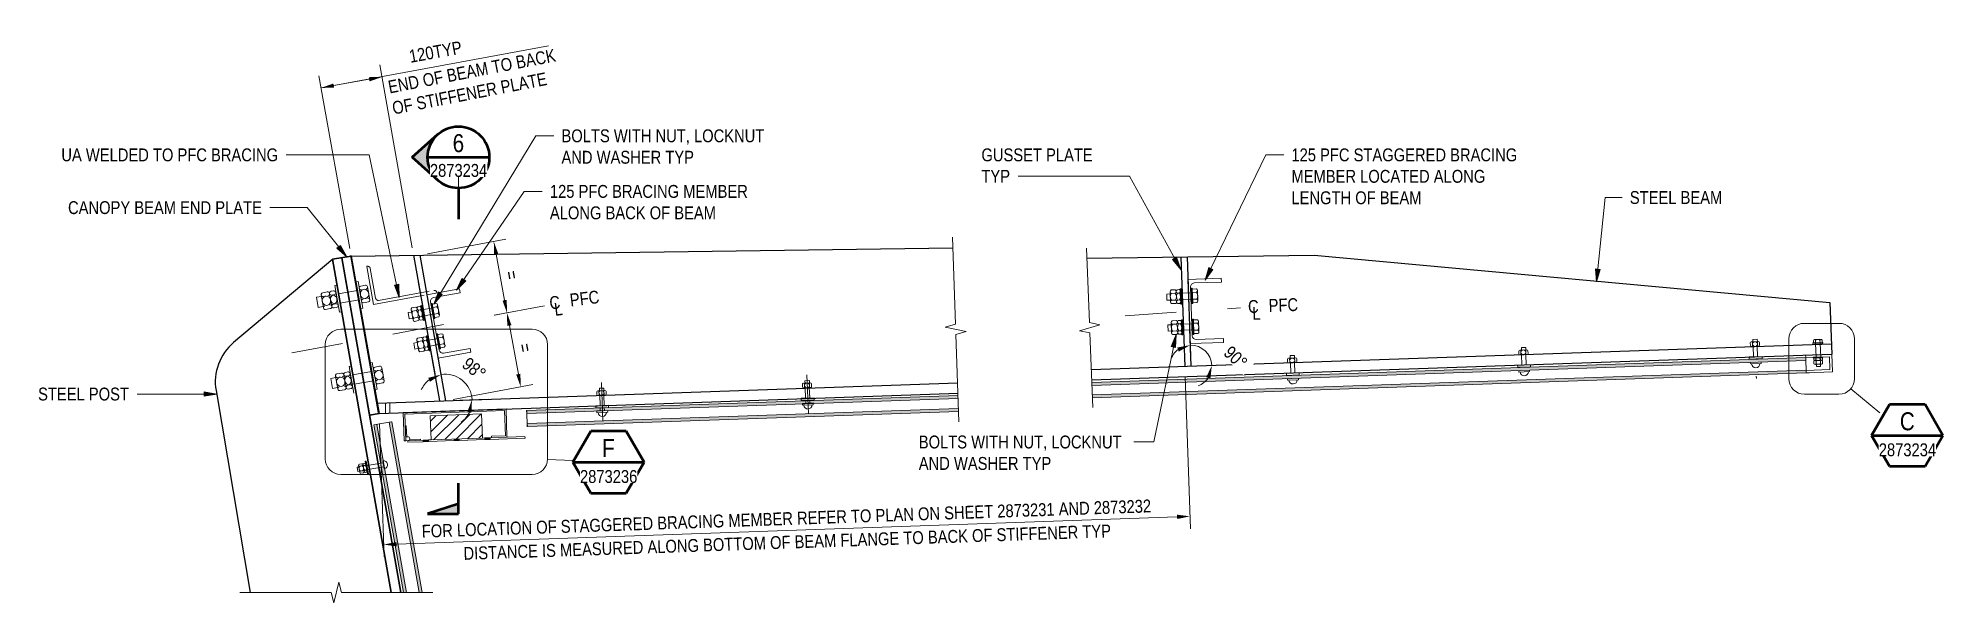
# Model space of a CAD drawing. Header units: metres. Extents: x 0.7 to 27.5, y -3.4 to 6.3.
# Drawn here: x 23.757 to 27.462, y 1.501 to 2.598 of the extents above; entities that cross this region are included whole.
import ezdxf

# ---------------------------------------------------------------- set-up
doc = ezdxf.new("R2010")
doc.units = ezdxf.units.M
for name, pattern in [('Dot_Section Line', [0.02, 0, -0.02]), ('JacobsCenter', [0.015, 0.009, -0.0015, 0.003, -0.0015]), ('JacobsDash', [0.0045, 0.003, -0.0015])]:
    doc.linetypes.add(name, pattern=pattern)
doc.layers.get('Defpoints').update_dxf_attribs({"color": 41})
for name, color, linetype, lineweight in [('A-ANNO-DIMS', 7, 'Continuous', 9), ('A-ANNO-NOTE', 7, 'Continuous', 9), ('A-ANNO-SYMB', 7, 'Continuous', 9), ('A-DETL', 7, 'Continuous', 13), ('A-DETL-GENF', 7, 'Continuous', 9), ('G-ANNO-SYMB', 7, 'Continuous', 9), ('G-ANNO-TEXT', 7, 'Continuous', 9)]:
    doc.layers.add(name, color=color, linetype=linetype, lineweight=lineweight)
doc.styles.add('Arial Narrow_2', font='ARIALN.TTF', dxfattribs={"height": 0.0025})
doc.styles.add('Arial Narrow_7', font='ARIALN.TTF', dxfattribs={"height": 0.025})
doc.styles.add('Arial Narrow_8', font='ARIALN.TTF', dxfattribs={"height": 0.035})
doc.dimstyles.new('Dimension_Angle_O___º__', dxfattribs={"dimscale": 0.3048, "dimtxt": 0.025586, "dimasz": 0.082021, "dimexe": 0.07874, "dimexo": 0.052493, "dimgap": 0.065617, "dimtad": 1, "dimdec": 3, "dimlfac": 1000, "dimrnd": 0.001, "dimzin": 0, "dimdsep": 46, "dimtxsty": 'Arial Narrow_7', "dimsah": 1, "dimcen": 0.09, "dimadec": 0, "dimazin": 0, "dimtfac": 1, "dimtdec": 4, "dimtix": 1, "dimtmove": 1, "dimatfit": 3, "dimfxl": 1, "dimtvp": 1, "dimtfill": 1, "dimtolj": 1, "dimtzin": 0, "dimlwd": 18, "dimlwe": 18, "dimarcsym": 2})
doc.dimstyles.new('Dimension_Angle_T___º___2', dxfattribs={"dimscale": 0.3048, "dimtxt": 0.025586, "dimasz": 0.082021, "dimexe": 0.07874, "dimexo": 0.052493, "dimgap": 0.065617, "dimtad": 1, "dimdec": 3, "dimlfac": 1000, "dimrnd": 0.001, "dimzin": 0, "dimdsep": 46, "dimtxsty": 'Arial Narrow_7', "dimsah": 1, "dimcen": 0.09, "dimadec": 0, "dimazin": 0, "dimtfac": 1, "dimtdec": 4, "dimtix": 1, "dimtmove": 2, "dimatfit": 3, "dimfxl": 1, "dimtvp": 1, "dimtolj": 1, "dimtzin": 0, "dimlwd": 18, "dimlwe": 18, "dimarcsym": 2})
doc.dimstyles.new('Dimension_Standard_T__mm__2', dxfattribs={"dimscale": 0.3048, "dimtxt": 0.025586, "dimasz": 0.082021, "dimexe": 0.07874, "dimexo": 0.049213, "dimgap": 0.032808, "dimtad": 1, "dimdec": 0, "dimlfac": 1000, "dimzin": 0, "dimdsep": 46, "dimtxsty": 'Arial Narrow_7', "dimsah": 1, "dimcen": 0.09, "dimaunit": 1, "dimadec": 4, "dimazin": 0, "dimtfac": 1, "dimtdec": 4, "dimtix": 1, "dimtmove": 0, "dimatfit": 3, "dimfxl": 1, "dimtvp": 1, "dimtolj": 1, "dimtzin": 0, "dimlwd": 18, "dimlwe": 18, "dimarcsym": 2})
doc.dimstyles.new('Dimension_Standard_T__mm__3', dxfattribs={"dimscale": 0.3048, "dimtxt": 0.025586, "dimasz": 0.082021, "dimexe": 0.07874, "dimexo": 0.049213, "dimgap": 0.032808, "dimtad": 1, "dimdec": 0, "dimlfac": 1000, "dimzin": 0, "dimdsep": 46, "dimtxsty": 'Arial Narrow_7', "dimsah": 1, "dimcen": 0.09, "dimaunit": 1, "dimadec": 4, "dimazin": 0, "dimtfac": 1, "dimtdec": 4, "dimtix": 1, "dimtmove": 2, "dimatfit": 3, "dimfxl": 1, "dimtvp": 1, "dimtolj": 1, "dimtzin": 0, "dimlwd": 18, "dimlwe": 18, "dimarcsym": 2})

msp = doc.modelspace()

# ---------------------------------------------------------------- texts
at = {"layer": 'G-ANNO-TEXT', "insert": (25.591615, 2.3836215), "char_height": 0.025, "attachment_point": 1, "style": 'Arial Narrow_7', "bg_fill": 3, "box_fill_scale": 1, "bg_fill_color": 256, "bg_fill_transparency": 0}
msp.add_mtext('GUSSET PLATE', dxfattribs=at)

# ---------------------------------------------------------------- blocks, each defined once
blk = doc.blocks.new('CS_DET_BreakLine_ViewScale - Std Break-8429216-DRG-2873233 - NORTH CANOPY SECTION')
at = {"layer": 'A-DETL-GENF'}
for p, q in [((-0.02, 0), (0.1577, 0)), ((0.1577, 0), (0.1627, -0.02)), ((0.1627, -0.02), (0.1727, 0.02)), ((0.1727, 0.02), (0.1777, 0)), ((0.1777, 0), (0.3554, 0))]:
    blk.add_line(p, q, dxfattribs=at)
blk = doc.blocks.new('CS_DET_BreakLine_ViewScale - Std Break-6970486-DRG-2873233 - NORTH CANOPY SECTION')
at = {"layer": 'A-DETL-GENF'}
for p, q in [((-0.02, 0), (0.1495, 0)), ((0.1495, 0), (0.1545, -0.02)), ((0.1545, -0.02), (0.1645, 0.02)), ((0.1645, 0.02), (0.1695, 0)), ((0.1695, 0), (0.339, 0))]:
    blk.add_line(p, q, dxfattribs=at)
blk = doc.blocks.new('CS_DET_BreakLine_ViewScale - Std Break-6970487-DRG-2873233 - NORTH CANOPY SECTION')
at = {"layer": 'A-DETL-GENF'}
for p, q in [((0.125, 0), (-0.02, 0)), ((0.13, 0.02), (0.125, 0)), ((0.14, -0.02), (0.13, 0.02)), ((0.145, 0), (0.14, -0.02)), ((0.29, 0), (0.145, 0))]:
    blk.add_line(p, q, dxfattribs=at)
blk = doc.blocks.new('DIMBLOCK17-DRG-2873233 - NORTH CANOPY SECTION')
at = {"layer": 'A-ANNO-DIMS', "color": 0, "lineweight": 18, "transparency": 16777216}
for p, q in [((24.5141, 2.1789), (24.6667, 2.2072)), ((24.6477, 2.1782), (24.6642, 2.0887)), ((24.6714, 2.0646), (24.6452, 2.0597))]:
    blk.add_line(p, q, dxfattribs=at)
at = {"layer": 'A-ANNO-DIMS', "color": 0, "transparency": 16777216}
for points in [[(24.6518, 2.179), (24.6436, 2.1775), (24.6431, 2.2028)], [(24.6683, 2.0894), (24.6601, 2.0879), (24.6688, 2.0641)]]:
    blk.add_solid(points, dxfattribs=at)
at = {"layer": 'Defpoints', "color": 0, "transparency": 16777216}
for p in [(24.4993, 2.1762), (24.6688, 2.0641), (24.6862, 2.0673)]:
    blk.add_point(p, dxfattribs=at)
at = {"layer": 'A-ANNO-DIMS', "color": 0, "lineweight": 18, "transparency": 16777216, "insert": (24.6781, 2.1376), "char_height": 0.025, "width": 0.019981, "attachment_point": 5, "rotation": 280.4956, "style": 'Arial Narrow_7'}
blk.add_mtext('\\A1;=', dxfattribs=at)
blk = doc.blocks.new('CS_Annot_Centreline Symbol3 - CS_Annot_Centreline Symbol-5619338-DRG-2873233 - NORTH CANOPY SECTION')
at = {"layer": 'A-ANNO-NOTE', "char_height": 0.0025, "attachment_point": 1, "style": 'Arial Narrow_2'}
for s, insert, width in [('C  ', (-0.00119, 0.00463), 0.0044093), ('L', (-0.00041, 0.00329), 0.0019241)]:
    blk.add_mtext(s, dxfattribs=dict(at, insert=insert, width=width))
blk = doc.blocks.new('DIMBLOCK18-DRG-2873233 - NORTH CANOPY SECTION')
at = {"layer": 'A-ANNO-DIMS', "color": 0, "lineweight": 18, "transparency": 16777216}
for p, q in [((24.3628, 2.1893), (24.303, 2.525)), ((24.4845, 2.1908), (24.4212, 2.546)), ((24.3318, 2.5057), (24.4008, 2.518))]:
    blk.add_line(p, q, dxfattribs=at)
at = {"layer": 'A-ANNO-DIMS', "color": 0, "transparency": 16777216}
for points in [[(24.4, 2.5221), (24.4015, 2.5139), (24.4254, 2.5224)], [(24.3311, 2.5098), (24.3325, 2.5016), (24.3072, 2.5013)]]:
    blk.add_solid(points, dxfattribs=at)
at = {"layer": 'Defpoints', "color": 0, "transparency": 16777216}
for p in [(24.4254, 2.5224), (24.3655, 2.1745), (24.4871, 2.176)]:
    blk.add_point(p, dxfattribs=at)
at = {"layer": 'A-ANNO-DIMS', "color": 0, "lineweight": 18, "transparency": 16777216, "insert": (24.4766, 2.5745), "char_height": 0.025, "width": 0.133533, "attachment_point": 1, "rotation": 10.1086, "line_spacing_factor": 0.974696, "style": 'Arial Narrow_7'}
blk.add_mtext('\\A1;120TYP', dxfattribs=at)
blk = doc.blocks.new('DIMBLOCK19-DRG-2873233 - NORTH CANOPY SECTION')
at = {"layer": 'A-ANNO-DIMS', "color": 0, "lineweight": 18, "transparency": 16777216}
for p, q in [((25.9965, 2.0333), (25.9984, 1.9774)), ((26.0718, 1.9631), (26.0158, 1.9612))]:
    blk.add_line(p, q, dxfattribs=at)
for start, end in [(2, 92), (127.688, 163.376), (290.624, 326.312)]:
    blk.add_arc((25.999, 1.9606), 0.0408, start, end, dxfattribs=at)
at = {"layer": 'A-ANNO-DIMS', "color": 0, "transparency": 16777216}
for points in [[(25.9727, 1.9968), (25.9755, 1.9889), (25.9976, 2.0014)], [(26.029, 1.9391), (26.037, 1.9368), (26.0398, 1.962)]]:
    blk.add_solid(points, dxfattribs=at)
at = {"layer": 'Defpoints', "color": 0, "transparency": 16777216}
for p in [(25.9959, 2.0493), (26.0182, 1.9966), (25.999, 1.9606)]:
    blk.add_point(p, dxfattribs=at)
at = {"layer": 'A-ANNO-DIMS', "color": 0, "lineweight": 18, "transparency": 16777216, "insert": (26.078, 2.0022), "char_height": 0.025, "width": 0.054583, "attachment_point": 1, "rotation": 317, "line_spacing_factor": 0.974696, "style": 'Arial Narrow_7', "bg_fill": 3, "box_fill_scale": 1.1, "bg_fill_color": 256, "bg_fill_true_color": 13158600, "bg_fill_transparency": 0}
blk.add_mtext('\\A1;90°', dxfattribs=at)
at = {"layer": 'Defpoints', "color": 0, "transparency": 16777216}
blk.add_point((26.0878, 1.9637), dxfattribs=at)
blk = doc.blocks.new('DIMBLOCK20-DRG-2873233 - NORTH CANOPY SECTION')
at = {"layer": 'A-ANNO-DIMS', "color": 0, "lineweight": 18, "transparency": 16777216}
for p, q in [((24.5347, 1.9757), (24.5444, 1.9206)), ((24.6327, 1.8963), (24.5768, 1.8943))]:
    blk.add_line(p, q, dxfattribs=at)
for start, end in [(128.0381, 156.0762), (2, 100), (305.9238, 333.9619)]:
    blk.add_arc((24.5492, 1.8934), 0.0516, start, end, dxfattribs=at)
at = {"layer": 'A-ANNO-DIMS', "color": 0, "transparency": 16777216}
for points in [[(24.5157, 1.9378), (24.5191, 1.9302), (24.5402, 1.9442)], [(24.5915, 1.8716), (24.5996, 1.8699), (24.6007, 1.8952)]]:
    blk.add_solid(points, dxfattribs=at)
at = {"layer": 'Defpoints', "color": 0, "transparency": 16777216}
for p in [(24.5319, 1.9915), (24.5691, 1.941), (24.5492, 1.8934), (24.6487, 1.8969)]:
    blk.add_point(p, dxfattribs=at)
at = {"layer": 'A-ANNO-DIMS', "color": 0, "lineweight": 18, "transparency": 16777216, "insert": (24.5951, 1.9797), "char_height": 0.025, "width": 0.054583, "attachment_point": 1, "rotation": 321, "line_spacing_factor": 0.974696, "style": 'Arial Narrow_7'}
blk.add_mtext('\\A1;98°', dxfattribs=at)
blk = doc.blocks.new('DIMBLOCK21-DRG-2873233 - NORTH CANOPY SECTION')
at = {"layer": 'A-ANNO-DIMS', "color": 0, "lineweight": 18, "transparency": 16777216}
for p, q in [((25.9877, 1.9402), (25.9981, 1.6447)), ((24.4207, 1.8489), (24.4298, 1.5899)), ((25.9722, 1.6678), (24.4539, 1.6148))]:
    blk.add_line(p, q, dxfattribs=at)
at = {"layer": 'A-ANNO-DIMS', "color": 0, "transparency": 16777216}
for points in [[(25.9721, 1.672), (25.9724, 1.6636), (25.9972, 1.6687)], [(24.4538, 1.6189), (24.454, 1.6106), (24.4289, 1.6139)]]:
    blk.add_solid(points, dxfattribs=at)
at = {"layer": 'Defpoints', "color": 0, "transparency": 16777216}
for p in [(25.9872, 1.9552), (24.4202, 1.8639), (24.4289, 1.6139)]:
    blk.add_point(p, dxfattribs=at)
at = {"layer": 'A-ANNO-DIMS', "color": 0, "lineweight": 18, "transparency": 16777216, "char_height": 0.025, "width": 1.705718, "attachment_point": 5, "rotation": 2, "style": 'Arial Narrow_7'}
for s, insert in [('\\A1;FOR LOCATION OF STAGGERED BRACING MEMBER REFER TO PLAN ON SHEET 2873231 AND 2873232', (25.2123, 1.6642)), ('\\A1;DISTANCE IS MEASURED ALONG BOTTOM OF BEAM FLANGE TO BACK OF STIFFENER TYP', (25.2139, 1.6184))]:
    blk.add_mtext(s, dxfattribs=dict(at, insert=insert))
blk = doc.blocks.new('Drafting View - SheetRef-4900799-DRG-2873233 - NORTH CANOPY SECTION')
at = {"layer": 'A-ANNO-SYMB', "lineweight": 50}
for p, q in [((-0.00346, 0.006), (-0.00693, 0)), ((0.00346, 0.006), (-0.00346, 0.006)), ((0.00693, 0), (0.00346, 0.006)), ((-0.00693, 0), (0.00693, 0)), ((-0.00693, 0), (-0.00347, -0.006)), ((0.00346, -0.006), (0.00693, 0)), ((-0.00347, -0.006), (0.00346, -0.006))]:
    blk.add_line(p, q, dxfattribs=at)
blk = doc.blocks.new('DIMBLOCK22-DRG-2873233 - NORTH CANOPY SECTION')
at = {"layer": 'A-ANNO-DIMS', "color": 0, "lineweight": 18, "transparency": 16777216}
for p, q in [((24.6714, 2.0646), (24.6452, 2.0597)), ((24.6734, 2.0395), (24.6909, 1.9451)), ((24.5639, 1.8961), (24.719, 1.9248))]:
    blk.add_line(p, q, dxfattribs=at)
at = {"layer": 'A-ANNO-DIMS', "color": 0, "transparency": 16777216}
for points in [[(24.6774, 2.0403), (24.6693, 2.0388), (24.6688, 2.0641)], [(24.6949, 1.9458), (24.6868, 1.9443), (24.6954, 1.9205)]]:
    blk.add_solid(points, dxfattribs=at)
at = {"layer": 'Defpoints', "color": 0, "transparency": 16777216}
for p in [(24.6862, 2.0673), (24.5492, 1.8934), (24.6954, 1.9205)]:
    blk.add_point(p, dxfattribs=at)
at = {"layer": 'A-ANNO-DIMS', "color": 0, "lineweight": 18, "transparency": 16777216, "insert": (24.7042, 1.9964), "char_height": 0.025, "width": 0.019981, "attachment_point": 5, "rotation": 280.4956, "style": 'Arial Narrow_7'}
blk.add_mtext('\\A1;=', dxfattribs=at)
blk = doc.blocks.new('Drafting View - sectionTail-4870194-DRG-2873233 - NORTH CANOPY SECTION')
at = {"layer": 'G-ANNO-SYMB'}
blk.add_hatch(color=256, dxfattribs=at).paths.add_polyline_path([(-0.006, 0.006), (-0.004, 0), (-0.006, 0)])
at = {"layer": 'G-ANNO-SYMB', "lineweight": 50}
for p, q in [((-0.006, 0.006), (-0.006, 0)), ((-0.004, 0), (-0.006, 0.006)), ((-0.006, 0), (-0.004, 0)), ((-0.006, 0), (0, 0))]:
    blk.add_line(p, q, dxfattribs=at)
blk = doc.blocks.new('Drafting View - SectionHead-4898858-DRG-2873233 - NORTH CANOPY SECTION')
at = {"layer": 'G-ANNO-SYMB'}
h = blk.add_hatch(color=256, dxfattribs=at)
edge = h.paths.add_edge_path()
edge.add_line((-0.002, 0.009), (0.00247, 0.004))
edge.add_arc((-0.002, 0), 0.006, 41.8277, 138.1723)
edge.add_line((-0.00647, 0.004), (-0.002, 0.009))
at = {"layer": 'G-ANNO-SYMB', "lineweight": 50}
for p, q in [((-0.002, 0.009), (-0.00647, 0.004)), ((0.00247, 0.004), (-0.002, 0.009)), ((0.004, 0), (0.01, 0))]:
    blk.add_line(p, q, dxfattribs=at)
for start, end in [(360, 180), (180, 360)]:
    blk.add_arc((-0.002, 0), 0.006, start, end, dxfattribs=at)

# ---------------------------------------------------------------- dimensions: what is measured, and where the dimension line sits
at = {"layer": 'A-ANNO-DIMS', "lineweight": 18}
dim = msp.add_linear_dim(base=(24.4253867, 2.522419), p1=(24.3654561, 2.1745073), p2=(24.4871472, 2.1759996), angle=10.1086265, dimstyle='Dimension_Standard_T__mm__3', override={"dimpost": '<>TYP', "dimfxl": 0.1217}, dxfattribs=at)
dim.commit()
dim.dimension.update_dxf_attribs({"geometry": 'DIMBLOCK18-DRG-2873233 - NORTH CANOPY SECTION', "text_midpoint": (24.5452762, 2.5698411), "dimtype": 160, "text_rotation": 10.1086265})
for base, p1, p2, override, picture, middle in [((24.6687969, 2.0641082), (24.4993068, 2.1761659), (24.6861788, 2.0673283), {"dimpost": '<>', "dimfxl": 0.216256}, 'DIMBLOCK17-DRG-2873233 - NORTH CANOPY SECTION', (24.6780729, 2.1375553)), ((24.6954068, 1.9204726), (24.6861788, 2.0673283), (24.5491694, 1.8933807), {"dimpost": '<>', "dimfxl": 0.221426}, 'DIMBLOCK22-DRG-2873233 - NORTH CANOPY SECTION', (24.7042254, 1.996389))]:
    dim = msp.add_linear_dim(base=base, p1=p1, p2=p2, angle=280.4956045, text='=', dimstyle='Dimension_Standard_T__mm__2', override=override, dxfattribs=at)
    dim.commit()
    dim.dimension.update_dxf_attribs({"geometry": picture, "text_midpoint": middle})
dim = msp.add_angular_dim_3p(base=(24.5690548, 1.940996), center=(24.5491694, 1.8933807), p1=(24.6487095, 1.8968567), p2=(24.5318739, 1.9914683), dimstyle='Dimension_Angle_T___º___2', override={"dimpost": '<>', "dimfxl": 0.150339}, dxfattribs=at)
dim.commit()
dim.dimension.update_dxf_attribs({"geometry": 'DIMBLOCK20-DRG-2873233 - NORTH CANOPY SECTION', "text_midpoint": (24.60584, 1.9495638), "dimtype": 165, "text_rotation": 321})

# ---------------------------------------------------------------- hatches: boundary and pattern name
at = {"layer": 'A-DETL-GENF', "true_color": 0xc0c0c0}
for points in [[(25.806368, 1.9232214), (27.1951485, 1.9717187), (27.194948, 1.9774585), (25.806143, 1.9289604)], [(25.8073231, 1.8988521), (27.1959779, 1.947345), (27.1957774, 1.9530848), (25.8070981, 1.904591)], [(24.7072314, 1.8684282), (25.5462464, 1.8977272), (25.546046, 1.903467), (24.707031, 1.874168)], [(24.5036311, 1.5206322), (24.4451078, 1.8525341), (24.4394517, 1.8515368), (24.4977992, 1.5206322)], [(24.7083935, 1.8434505), (25.547119, 1.8727395), (25.5469186, 1.8784793), (24.708193, 1.8491904)], [(24.4731683, 1.5206322), (24.4155636, 1.8473247), (24.4099075, 1.8463274), (24.4673364, 1.5206322)], [(24.5060177, 1.8138263), (24.5159069, 1.8141716), (24.5159069, 1.8171734), (24.505913, 1.8168244)], [(24.5659812, 1.8159202), (24.5758704, 1.8162656), (24.5758704, 1.8190347), (24.5658846, 1.818686), (24.565939, 1.8171273)], [(24.6259446, 1.8180142), (24.6358338, 1.8183595), (24.6358338, 1.8213614), (24.6258399, 1.8210124)]]:
    msp.add_hatch(color=9, dxfattribs=at).paths.add_polyline_path(points)
at = {"layer": 'A-DETL-GENF'}
h = msp.add_hatch(dxfattribs=at)
h.set_pattern_fill('FP_4', color=256, style=0, pattern_type=2)
h.set_pattern_definition([(45, (18.296303, 0), (-0.010606602, 0.010606602), [])])
h.paths.add_polyline_path([(24.5212494, 1.8171273), (24.6208511, 1.8206055), (24.6192027, 1.8678092), (24.5192636, 1.8643193)])
at = {"layer": 'G-ANNO-TEXT'}
for points in [[(24.3570328, 2.1729107), (24.3447711, 2.1951387), (24.3379081, 2.1896044)], [(25.9793505, 2.148281), (25.9711618, 2.1723097), (25.9634373, 2.1680599)], [(26.026767, 2.1276572), (26.041623, 2.148242), (26.0336867, 2.1520816)], [(26.7878896, 2.1241555), (26.7948278, 2.1485745), (26.7860576, 2.1494749)], [(24.459262, 2.0942571), (24.4584086, 2.1196284), (24.4497826, 2.1178065)], [(24.5707053, 2.1079835), (24.5884623, 2.1261252), (24.5811866, 2.1311043)], [(24.5262229, 2.081028), (24.5429608, 2.1001141), (24.5354235, 2.1046877)], [(25.9700873, 2.0221402), (25.9606888, 1.9985585), (25.969321, 1.9967661)], [(24.1044812, 1.9063936), (24.0794812, 1.9108018), (24.0794812, 1.9019854)]]:
    msp.add_hatch(color=256, dxfattribs=at).paths.add_polyline_path(points)

# ---------------------------------------------------------------- linework, layer by layer
at = {"layer": 'A-ANNO-SYMB', "lineweight": 18}
for p, q in [((27.259659, 2.0437669), (27.19229, 2.0437669)), ((24.315353, 2.0024744), (24.315353, 1.7803416)), ((24.7177006, 2.0324744), (24.345353, 2.0324744)), ((24.7477006, 1.7803416), (24.7477006, 2.0024744)), ((27.16229, 2.0137669), (27.16229, 1.9359292)), ((27.289659, 1.9359292), (27.289659, 2.0137669)), ((27.19229, 1.9059292), (27.259659, 1.9059292)), ((27.2827694, 1.9168004), (27.3391169, 1.8701611)), ((24.345353, 1.7503416), (24.7177006, 1.7503416))]:
    msp.add_line(p, q, dxfattribs=at)
for centre, start, end in [((27.19229, 2.0137669), 90, 180), ((27.259659, 2.0137669), 0, 90), ((24.345353, 2.0024744), 90, 180), ((24.7177006, 2.0024744), 0, 90), ((27.19229, 1.9359292), 180, 270), ((27.259659, 1.9359292), 270, 0), ((24.345353, 1.7803416), 180, 270), ((24.7177006, 1.7803416), 270, 0)]:
    msp.add_arc(centre, 0.03, start, end, dxfattribs=at)
at = {"layer": 'A-DETL'}
for p, q in [((24.3071865, 2.501346), (24.7496575, 2.583318)), ((24.337703, 2.1179672), (24.3337971, 2.1172744)), ((24.3337971, 2.1172744), (24.3429704, 2.0655575)), ((24.3468763, 2.0662503), (24.337703, 2.1179672)), ((24.375119, 2.1246038), (24.3790249, 2.1252966)), ((24.3842922, 2.0728869), (24.375119, 2.1246038)), ((24.3790249, 2.1252966), (24.3881981, 2.0735798)), ((24.3858386, 2.0868825), (24.3813845, 2.1119939)), ((24.3843773, 2.1162774), (24.3933473, 2.1178684)), ((24.402085, 2.0897642), (24.3976309, 2.1148756)), ((24.402085, 2.0897642), (24.3976309, 2.1148756)), ((25.993093, 2.1292691), (26.0580526, 2.1315603)), ((25.993093, 2.1292691), (25.9974994, 2.0043467)), ((25.9983189, 2.1144441), (26.0016677, 2.0195031)), ((26.0055498, 2.1222038), (26.058317, 2.124065)), ((26.0580526, 2.1315603), (26.058317, 2.124065)), ((24.2982733, 2.0944575), (24.3078274, 2.0961521)), ((24.3017663, 2.0747649), (24.2982733, 2.0944575)), ((24.3017663, 2.0747649), (24.3113204, 2.0764595)), ((24.3118009, 2.0737501), (24.3073468, 2.0988615)), ((24.3103397, 2.103145), (24.3193097, 2.1047361)), ((24.3152968, 2.0965189), (24.3169339, 2.0968093)), ((24.3184602, 2.078684), (24.3200974, 2.0789744)), ((24.3280473, 2.0766318), (24.3235932, 2.1017432)), ((24.3280473, 2.0766318), (24.3235932, 2.1017432)), ((24.3265861, 2.1060267), (24.3314535, 2.1068901)), ((24.3315432, 2.0994006), (24.3290777, 2.0989633)), ((24.3347066, 2.0815657), (24.3322412, 2.0811284)), ((24.3401911, 2.0787858), (24.335737, 2.1038972)), ((24.3893344, 2.1096513), (24.3909716, 2.1099417)), ((24.3901221, 2.0838896), (24.3990921, 2.0854807)), ((24.3924979, 2.0918164), (24.394135, 2.0921067)), ((24.5126439, 2.0992045), (24.5766145, 2.1107268)), ((24.5126439, 2.0992045), (24.5348021, 1.9761842)), ((24.5199284, 2.0852752), (24.5367687, 1.9917798)), ((24.5259802, 2.093986), (24.577944, 2.1033456)), ((24.5766145, 2.1107268), (24.577944, 2.1033456)), ((24.3160845, 2.0707572), (24.3250544, 2.0723483)), ((24.3323309, 2.0736389), (24.3371982, 2.0745023)), ((24.3429704, 2.0655575), (24.3468763, 2.0662503)), ((24.3881981, 2.0735798), (24.3842922, 2.0728869)), ((25.9974994, 2.0043467), (26.062459, 2.006638)), ((26.0094274, 2.0122721), (26.0621946, 2.0141334)), ((26.0621946, 2.0141334), (26.062459, 2.006638)), ((24.4029027, 1.9670346), (24.4068086, 1.9677274)), ((24.4120759, 1.9153177), (24.4029027, 1.9670346)), ((24.4068086, 1.9677274), (24.4159818, 1.9160105)), ((24.5348021, 1.9761842), (24.5987727, 1.9877064)), ((24.5454794, 1.985728), (24.5974432, 1.9950877)), ((24.5974432, 1.9950877), (24.5987727, 1.9877064)), ((24.3260571, 1.9368882), (24.3356111, 1.9385829)), ((24.32955, 1.9171956), (24.3260571, 1.9368882)), ((24.3395846, 1.9161809), (24.3351305, 1.9412922)), ((24.3381234, 1.9455758), (24.3470934, 1.9471668)), ((24.3430805, 1.9389497), (24.3447176, 1.9392401)), ((24.355831, 1.9190626), (24.3513769, 1.9441739)), ((24.355831, 1.9190626), (24.3513769, 1.9441739)), ((24.3543698, 1.9484575), (24.3592372, 1.9493208)), ((24.3593269, 1.9418314), (24.3568614, 1.9413941)), ((24.3654867, 1.9603979), (24.3615808, 1.9597051)), ((24.3615808, 1.9597051), (24.3707541, 1.9079883)), ((24.3679748, 1.9212166), (24.3635207, 1.9463279)), ((24.37466, 1.9086811), (24.3654867, 1.9603979)), ((24.4136223, 1.9293133), (24.4091682, 1.9544246)), ((24.4121611, 1.9587082), (24.421131, 1.9602992)), ((24.4171181, 1.9520821), (24.4187553, 1.9523725)), ((24.4179058, 1.9263204), (24.4268758, 1.9279114)), ((24.4202816, 1.9342471), (24.4219187, 1.9345375)), ((24.4298687, 1.9321949), (24.4254146, 1.9573063)), ((24.4298687, 1.9321949), (24.4254146, 1.9573063)), ((24.32955, 1.9171956), (24.3391041, 1.9188903)), ((24.3438682, 1.913188), (24.3528382, 1.914779)), ((24.3462439, 1.9211147), (24.3478811, 1.9214051)), ((24.3624904, 1.9239964), (24.3600249, 1.9235591)), ((24.3601146, 1.9160697), (24.3649819, 1.916933)), ((24.3657541, 1.9258553), (24.36966, 1.9265481)), ((24.4159818, 1.9160105), (24.4120759, 1.9153177)), ((24.4406699, 1.8895918), (24.4406699, 1.8695796)), ((24.4326699, 1.8894521), (24.4326699, 1.8694399)), ((24.3775789, 1.764092), (24.3789725, 1.7562116)), ((24.4273166, 1.7769234), (24.4301029, 1.7611687))]:
    msp.add_line(p, q, dxfattribs=at)
at = {"layer": 'A-DETL', "lineweight": 25}
for p, q in [((24.365826, 2.1743411), (25.5360282, 2.1903386)), ((24.3300227, 2.1682594), (24.1371504, 2.0064203)), ((24.4871472, 2.1759996), (24.5376052, 1.8929769)), ((24.4993068, 2.1761659), (24.5491694, 1.8933807)), ((25.7966901, 2.17015), (26.2387633, 2.1761934)), ((25.9796237, 2.172396), (25.9870348, 1.9601678)), ((25.9916163, 2.1728148), (25.9990275, 1.9605866)), ((26.2387633, 2.1761934), (27.2421417, 2.0840903)), ((24.4961854, 2.1243849), (24.5283509, 1.9458049)), ((27.2421417, 2.0840903), (27.2457221, 1.9841099)), ((25.8051688, 1.9538169), (27.2450063, 2.0040971)), ((25.8059521, 1.933832), (27.2457221, 1.9841099)), ((24.4164828, 1.8887472), (25.5457633, 1.9281825)), ((24.1028234, 1.9131752), (24.1690689, 1.5206322)), ((24.4200108, 1.8688582), (25.5465052, 1.9081962))]:
    msp.add_line(p, q, dxfattribs=at)
at = {"layer": 'A-DETL', "lineweight": 35}
for p, q in [((24.3654561, 2.1745073), (24.3295758, 2.1681806)), ((24.443756, 1.5206322), (24.3295758, 2.1681806)), ((24.4620198, 1.5207111), (24.3473023, 2.1713063)), ((24.3473023, 2.1713063), (24.4044603, 1.8471471)), ((24.4191035, 1.8702579), (24.3652726, 2.1755483)), ((24.3657859, 2.1745655), (24.4200106, 1.8688581)), ((24.3657862, 2.1745655), (24.4200108, 1.8688582)), ((24.4012164, 1.8655442), (24.4200108, 1.8688582))]:
    msp.add_line(p, q, dxfattribs=at)
at = {"layer": 'A-DETL', "linetype": 'JacobsDash', "lineweight": 18}
for p, q in [((24.3960677, 2.1544139), (24.3970519, 2.1545912)), ((24.3960677, 2.1544139), (24.4093627, 2.0806017)), ((24.402859, 2.1505567), (24.4133177, 2.0924911)), ((24.4093627, 2.0806017), (24.5325533, 2.1027906)), ((24.4191231, 2.0884562), (24.5265776, 2.1077709)), ((24.532383, 2.1037361), (24.5325533, 2.1027906))]:
    msp.add_line(p, q, dxfattribs=at)
at = {"layer": 'A-DETL', "lineweight": 9}
for p, q in [((26.0000493, 2.1118565), (26.0017264, 2.1119157)), ((26.0010936, 2.0822499), (26.0000493, 2.1118565)), ((26.0017264, 2.1119157), (26.0028075, 2.0823104)), ((24.4915526, 2.0751642), (24.4837356, 2.073716)), ((24.4993424, 2.0766064), (24.495494, 2.0759278)), ((24.5027103, 2.0787559), (24.5010603, 2.0784502)), ((24.5010603, 2.0784502), (24.5064568, 2.0493208)), ((24.5081068, 2.0496265), (24.5027103, 2.0787559)), ((24.5214373, 2.0823296), (24.5230881, 2.0826311)), ((24.5267614, 2.0531869), (24.5214373, 2.0823296)), ((24.5230881, 2.0826311), (24.5284484, 2.0534951)), ((24.5233598, 2.0811543), (24.5311786, 2.0825827)), ((24.5245608, 2.0746264), (24.5323714, 2.0760533)), ((24.533767, 2.0796819), (24.5373303, 2.0603135)), ((25.9520465, 2.1006818), (25.9580429, 2.1008912)), ((25.9524504, 2.0886886), (25.9520465, 2.1006818)), ((25.9584617, 2.0888985), (25.9524504, 2.0886886)), ((25.9593715, 2.0853269), (25.958674, 2.1053023)), ((25.9685271, 2.1089671), (25.9605819, 2.1086897)), ((25.9687587, 2.1023337), (25.9608135, 2.1020562)), ((25.9692246, 2.0889918), (25.9612795, 2.0887143)), ((25.9694563, 2.0823583), (25.9615111, 2.0820809)), ((25.9764445, 2.1092427), (25.9725381, 2.1091401)), ((25.9766761, 2.1026093), (25.9727035, 2.1024705)), ((25.977142, 2.0892674), (25.9731695, 2.0891287)), ((25.9773737, 2.0826339), (25.9733483, 2.0825206)), ((25.980093, 2.110871), (25.9784159, 2.1108125)), ((25.9784159, 2.1108125), (25.9794498, 2.0812055)), ((25.9794498, 2.0812055), (25.9811269, 2.0812641)), ((25.9811269, 2.0812641), (25.980093, 2.110871)), ((25.9820697, 2.1023505), (25.9999931, 2.103005)), ((25.9824885, 2.0903578), (26.000431, 2.091013)), ((26.0028075, 2.0823104), (26.0010936, 2.0822499)), ((26.0017812, 2.1104151), (26.0097244, 2.1106952)), ((26.0020234, 2.103782), (26.0099583, 2.1040619)), ((26.0025106, 2.0904409), (26.0104289, 2.0907202)), ((26.0027528, 2.0838078), (26.0106629, 2.0840868)), ((26.0118651, 2.1074499), (26.0125838, 2.0877696)), ((24.4764769, 2.064535), (24.4823765, 2.065628)), ((24.4786482, 2.0527331), (24.4764769, 2.064535)), ((24.4845624, 2.0538288), (24.4786482, 2.0527331)), ((24.4859899, 2.0504308), (24.482349, 2.0700839)), ((24.4927617, 2.0686377), (24.4849447, 2.0671895)), ((24.4951935, 2.0555111), (24.4873765, 2.0540629)), ((24.4964026, 2.0489846), (24.4885856, 2.0475365)), ((24.5005515, 2.07008), (24.496643, 2.0693559)), ((24.5029833, 2.0569533), (24.4990748, 2.0562292)), ((24.5041924, 2.0504269), (24.500228, 2.0497201)), ((24.505915, 2.0703669), (24.5230509, 2.0734974)), ((24.5064568, 2.0493208), (24.5081068, 2.0496265)), ((24.5080422, 2.0585569), (24.5254608, 2.0617614)), ((24.5284484, 2.0534951), (24.5267614, 2.0531869)), ((24.5269763, 2.0614967), (24.5347706, 2.0629206)), ((24.5281773, 2.0549687), (24.5359634, 2.0563912)), ((25.9542362, 2.0407218), (25.9602325, 2.0409312)), ((25.95464, 2.0287285), (25.9542362, 2.0407218)), ((25.9615611, 2.0253669), (25.9608636, 2.0453422)), ((25.9707167, 2.0490071), (25.9627715, 2.0487296)), ((25.9709483, 2.0423736), (25.9630032, 2.0420962)), ((25.9786341, 2.0492827), (25.9747277, 2.0491801)), ((25.9788657, 2.0426492), (25.9748932, 2.0425105)), ((25.9822826, 2.050911), (25.9806055, 2.0508524)), ((25.9806055, 2.0508524), (25.9816394, 2.0212455)), ((25.9833165, 2.0213041), (25.9822826, 2.050911)), ((25.9841637, 2.042387), (26.0021827, 2.043045)), ((26.0022389, 2.0518965), (26.003916, 2.0519556)), ((26.0032832, 2.0222899), (26.0022389, 2.0518965)), ((26.003916, 2.0519556), (26.0049971, 2.0223504)), ((26.0039708, 2.050455), (26.011914, 2.0507352)), ((26.004213, 2.043822), (26.012148, 2.0441018)), ((26.0140547, 2.0474899), (26.0147734, 2.0278096)), ((24.4873556, 2.00552), (24.4932552, 2.0066129)), ((24.4895269, 1.993718), (24.4873556, 2.00552)), ((24.4968686, 1.9914158), (24.4932277, 2.0110688)), ((24.5024313, 2.0161491), (24.4946143, 2.0147009)), ((24.5036404, 2.0096227), (24.4958234, 2.0081745)), ((24.5102211, 2.0175914), (24.5063727, 2.0169128)), ((24.5114302, 2.0110649), (24.5075217, 2.0103408)), ((24.513589, 2.0197408), (24.511939, 2.0194351)), ((24.511939, 2.0194351), (24.5173355, 1.9903058)), ((24.5189855, 1.9906115), (24.513589, 2.0197408)), ((24.516551, 2.0113167), (24.5339071, 2.0144875)), ((24.5186782, 1.9995067), (24.5348522, 2.0024199)), ((24.5322936, 2.0233199), (24.5339444, 2.0236215)), ((24.5376176, 1.9941772), (24.5322936, 2.0233199)), ((24.5339444, 2.0236215), (24.5393046, 1.9944854)), ((24.5342161, 2.0221446), (24.5420348, 2.023573)), ((24.535417, 2.0156167), (24.5432276, 2.0170436)), ((24.5378325, 2.002487), (24.5456268, 2.0039109)), ((24.5446232, 2.0206722), (24.5481865, 2.0013038)), ((25.9606513, 2.0289385), (25.95464, 2.0287285)), ((25.9714142, 2.0290318), (25.9634691, 2.0287543)), ((25.9716459, 2.0223983), (25.9637007, 2.0221209)), ((25.9793317, 2.0293074), (25.9753591, 2.0291686)), ((25.9795633, 2.0226739), (25.9755379, 2.0225606)), ((25.9816394, 2.0212455), (25.9833165, 2.0213041)), ((25.9845825, 2.0303943), (26.0026206, 2.031053)), ((26.0049971, 2.0223504), (26.0032832, 2.0222899)), ((26.0047002, 2.0304808), (26.0126186, 2.0307601)), ((26.0049424, 2.0238477), (26.0128525, 2.0241268)), ((27.0873552, 2.0006936), (27.0871723, 2.0056212)), ((27.1028915, 2.0082061), (27.0890967, 2.007694)), ((27.1028915, 2.0082061), (27.0890967, 2.007694)), ((27.1028915, 2.0082061), (27.0890967, 2.007694)), ((27.0913525, 2.000842), (27.0911696, 2.0057696)), ((27.0921567, 2.0126308), (27.1007113, 2.0129484)), ((27.0923355, 2.0078143), (27.0921567, 2.0126308)), ((27.1007113, 2.0129484), (27.1008795, 2.0081314)), ((27.10115, 2.0012057), (27.100967, 2.0061333)), ((27.1051472, 2.0013541), (27.1049643, 2.0062817)), ((27.2090152, 2.0056552), (27.2278899, 2.0063074)), ((27.2090508, 2.004586), (27.2090152, 2.0056552)), ((27.2279263, 2.0052147), (27.2090508, 2.004586)), ((27.2099719, 2.0056882), (27.2098032, 2.0107524)), ((27.2118747, 2.012113), (27.2244218, 2.0125466)), ((27.2142008, 2.0058344), (27.2140322, 2.0108932)), ((27.2150506, 1.9780358), (27.2141176, 2.0047548)), ((27.2227063, 2.0061283), (27.2225382, 2.0111766)), ((27.2240758, 1.978351), (27.2231432, 2.0050554)), ((27.2269352, 2.0062744), (27.2267672, 2.0113175)), ((27.2278899, 2.0063074), (27.2279263, 2.0052147)), ((24.4954411, 1.9948137), (24.4895269, 1.993718)), ((24.5060722, 1.996496), (24.4982552, 1.9950478)), ((24.5072813, 1.9899696), (24.4994643, 1.9885214)), ((24.513862, 1.9979383), (24.5099535, 1.9972142)), ((24.5150711, 1.9914118), (24.5111067, 1.990705)), ((24.5173355, 1.9903058), (24.5189855, 1.9906115)), ((24.5393046, 1.9944854), (24.5376176, 1.9941772)), ((24.5390335, 1.9959591), (24.5468197, 1.9973815)), ((27.194948, 1.9774585), (25.806143, 1.9289604)), ((25.806368, 1.9232214), (27.1951485, 1.9717187)), ((26.1872503, 1.9690516), (26.1870674, 1.9739792)), ((26.2027865, 1.9765642), (26.1889918, 1.9760521)), ((26.2027865, 1.9765642), (26.1889918, 1.9760521)), ((26.2027865, 1.9765642), (26.1889918, 1.9760521)), ((26.2031179, 1.9676393), (26.1893231, 1.9671272)), ((26.2031179, 1.9676393), (26.1893231, 1.9671272)), ((26.2031179, 1.9676393), (26.1893231, 1.9671272)), ((26.1912475, 1.9692), (26.1910646, 1.9741276)), ((26.1920518, 1.9809888), (26.2006063, 1.9813064)), ((26.1922306, 1.9761723), (26.1920518, 1.9809888)), ((26.1925619, 1.9672475), (26.1933096, 1.9471071)), ((26.2005745, 1.9675449), (26.2013222, 1.9474046)), ((26.2006063, 1.9813064), (26.2007746, 1.9764895)), ((26.201045, 1.9695638), (26.2008621, 1.9744914)), ((26.2050423, 1.9697122), (26.2048593, 1.9746398)), ((26.6369762, 1.9847564), (26.6367932, 1.989684)), ((26.6525124, 1.992269), (26.6387177, 1.9917568)), ((26.6525124, 1.992269), (26.6387177, 1.9917568)), ((26.6525124, 1.992269), (26.6387177, 1.9917568)), ((26.6528437, 1.9833441), (26.639049, 1.982832)), ((26.6528437, 1.9833441), (26.639049, 1.982832)), ((26.6528437, 1.9833441), (26.639049, 1.982832)), ((26.6409734, 1.9849048), (26.6407905, 1.9898324)), ((26.6417777, 1.9966936), (26.6503322, 1.9970112)), ((26.6419565, 1.9918771), (26.6417777, 1.9966936)), ((26.6422878, 1.9829522), (26.6430355, 1.9628119)), ((26.6503003, 1.9832497), (26.651048, 1.9631094)), ((26.6503322, 1.9970112), (26.6505004, 1.9921943)), ((26.6507709, 1.9852685), (26.650588, 1.9901961)), ((26.6547682, 1.9854169), (26.6545852, 1.9903445)), ((27.1100277, 1.9793659), (27.0848938, 1.9784328)), ((27.0848938, 1.9784328), (27.0850466, 1.9743171)), ((27.0850466, 1.9743171), (27.1100277, 1.9752445)), ((27.0872883, 1.9650902), (27.0871885, 1.9679486)), ((27.0872883, 1.9650902), (27.1082709, 1.9658585)), ((27.1032228, 1.9992813), (27.0894281, 1.9987692)), ((27.1032228, 1.9992813), (27.0894281, 1.9987692)), ((27.1032228, 1.9992813), (27.0894281, 1.9987692)), ((27.0926669, 1.9988894), (27.0934146, 1.9787491)), ((27.0935674, 1.9746334), (27.0935935, 1.9739191)), ((27.1006794, 1.9991869), (27.1014271, 1.9790466)), ((27.1015799, 1.9749309), (27.1016067, 1.9741989)), ((27.1082709, 1.9658585), (27.1081661, 1.9686812)), ((27.1100277, 1.9752445), (27.1100277, 1.9793659)), ((27.1951485, 1.9717187), (27.194948, 1.9774585)), ((27.2284228, 1.978282), (27.2095449, 1.9777338)), ((27.2095449, 1.9777338), (27.2095759, 1.9766644)), ((27.2095759, 1.9766644), (27.2284539, 1.9772127)), ((27.2105692, 1.9754018), (27.21062, 1.9729111)), ((27.2107153, 1.9703535), (27.2108624, 1.9652875)), ((27.2257514, 1.9644284), (27.2130147, 1.9640585)), ((27.2147989, 1.9755246), (27.2148724, 1.9729917)), ((27.2149449, 1.9704763), (27.215092, 1.9654104)), ((27.2159354, 1.9598163), (27.2158098, 1.9641397)), ((27.2233059, 1.9757717), (27.2233795, 1.9732387)), ((27.223452, 1.9707234), (27.2235991, 1.9656574)), ((27.2234566, 1.9643618), (27.2235825, 1.9600289)), ((27.2275355, 1.9758945), (27.2275927, 1.973328)), ((27.2276816, 1.9708462), (27.2278287, 1.9657802)), ((27.2284539, 1.9772127), (27.2284228, 1.978282)), ((25.2590781, 1.9279509), (25.2452834, 1.9274387)), ((25.2590781, 1.9279509), (25.2452834, 1.9274387)), ((25.2590781, 1.9279509), (25.2452834, 1.9274387)), ((25.2483434, 1.9323755), (25.2568979, 1.9326931)), ((25.2485222, 1.927559), (25.2483434, 1.9323755)), ((25.2568979, 1.9326931), (25.2570661, 1.9278762)), ((27.1957774, 1.9530848), (25.8070981, 1.904591)), ((25.8073231, 1.8988521), (27.1959779, 1.947345)), ((26.2099227, 1.9477239), (26.1847889, 1.9467908)), ((26.1847889, 1.9467908), (26.1849417, 1.9426751)), ((26.1849417, 1.9426751), (26.2099227, 1.9436025)), ((26.1871834, 1.9334482), (26.1870762, 1.936516)), ((26.1871834, 1.9334482), (26.208166, 1.9342165)), ((26.1934624, 1.9429914), (26.1934809, 1.9424865)), ((26.201475, 1.9432889), (26.2014941, 1.9427663)), ((26.208166, 1.9342165), (26.2080534, 1.9372486)), ((26.2099227, 1.9436025), (26.2099227, 1.9477239)), ((26.6596486, 1.9634287), (26.6345147, 1.9624956)), ((26.6345147, 1.9624956), (26.6346675, 1.9583799)), ((26.6346675, 1.9583799), (26.6596486, 1.9593073)), ((26.6369092, 1.949153), (26.6368021, 1.9522208)), ((26.6369092, 1.949153), (26.6578918, 1.9499213)), ((26.6431883, 1.9586962), (26.6432068, 1.9581913)), ((26.6512008, 1.9589937), (26.65122, 1.9584711)), ((26.6578918, 1.9499213), (26.6577793, 1.9529533)), ((26.6596486, 1.9593073), (26.6596486, 1.9634287)), ((27.1959779, 1.947345), (27.1957774, 1.9530848)), ((27.1959779, 1.947345), (27.2019737, 1.9475675)), ((27.2235825, 1.9600289), (27.2159354, 1.9598163)), ((25.546046, 1.903467), (24.707031, 1.874168)), ((24.7072314, 1.8684282), (25.5462464, 1.8977272)), ((24.8438098, 1.9058016), (24.8436268, 1.9107292)), ((24.859346, 1.9133141), (24.8455513, 1.912802)), ((24.859346, 1.9133141), (24.8455513, 1.912802)), ((24.859346, 1.9133141), (24.8455513, 1.912802)), ((24.8596773, 1.9043893), (24.8458826, 1.9038772)), ((24.8596773, 1.9043893), (24.8458826, 1.9038772)), ((24.8596773, 1.9043893), (24.8458826, 1.9038772)), ((24.847807, 1.90595), (24.8476241, 1.9108776)), ((24.8486113, 1.9177388), (24.8571658, 1.9180564)), ((24.8487901, 1.9129222), (24.8486113, 1.9177388)), ((24.8491214, 1.9039974), (24.8498691, 1.8838571)), ((24.8571339, 1.9042949), (24.8578816, 1.8841545)), ((24.8571658, 1.9180564), (24.857334, 1.9132394)), ((24.8576045, 1.9063137), (24.8574216, 1.9112413)), ((24.8616018, 1.9064621), (24.8614188, 1.9113897)), ((25.2662143, 1.8991106), (25.2410805, 1.8981775)), ((25.2410805, 1.8981775), (25.2412333, 1.8940618)), ((25.2412333, 1.8940618), (25.2662143, 1.8949892)), ((25.2435419, 1.9204383), (25.243359, 1.9253659)), ((25.2594095, 1.919026), (25.2456147, 1.9185139)), ((25.2594095, 1.919026), (25.2456147, 1.9185139)), ((25.2594095, 1.919026), (25.2456147, 1.9185139)), ((25.2475391, 1.9205867), (25.2473562, 1.9255143)), ((25.2488535, 1.9186342), (25.2496012, 1.8984938)), ((25.249754, 1.8943781), (25.2499666, 1.8885721)), ((25.2568661, 1.9189316), (25.2576138, 1.8987913)), ((25.2573366, 1.9209505), (25.2571537, 1.9258781)), ((25.2577666, 1.8946756), (25.2579793, 1.8888655)), ((25.2613339, 1.9210989), (25.2611509, 1.9260265)), ((25.2662143, 1.8949892), (25.2662143, 1.8991106)), ((24.4451078, 1.8525341), (24.4394517, 1.8515368)), ((24.5036311, 1.5206322), (24.4451078, 1.8525341)), ((24.4670115, 1.8704995), (24.6668819, 1.8774791)), ((24.4689241, 1.8157303), (24.4670115, 1.8704995)), ((24.4699917, 1.8676017), (24.663874, 1.8743723)), ((24.4719175, 1.8157303), (24.4699917, 1.8676017)), ((24.6192027, 1.8678092), (24.5192636, 1.8643193)), ((24.5192636, 1.8643193), (24.5212494, 1.8171273)), ((24.6208511, 1.8206055), (24.6192027, 1.8678092)), ((24.6656919, 1.8254059), (24.663874, 1.8743723)), ((24.6688014, 1.8225126), (24.6668819, 1.8774791)), ((24.707031, 1.874168), (24.7072314, 1.8684282)), ((24.7083565, 1.8428725), (24.7072224, 1.873141)), ((25.5469186, 1.8784793), (24.708193, 1.8491904)), ((24.7083935, 1.8434505), (25.547119, 1.8727395)), ((24.8664822, 1.8844738), (24.8413483, 1.8835407)), ((24.8413483, 1.8835407), (24.8415011, 1.879425)), ((24.8415011, 1.879425), (24.8664822, 1.8803525)), ((24.8436208, 1.8736932), (24.8645957, 1.8744612)), ((24.8437428, 1.8701982), (24.8436208, 1.8736932)), ((24.8437428, 1.8701982), (24.8647254, 1.8709665)), ((24.8500219, 1.8797414), (24.8502345, 1.8739354)), ((24.8580344, 1.8800388), (24.8582472, 1.8742288)), ((24.8647254, 1.8709665), (24.8645957, 1.8744612)), ((24.8664822, 1.8803525), (24.8664822, 1.8844738)), ((25.2433529, 1.8883299), (25.2643278, 1.889098)), ((25.2434749, 1.8848349), (25.2433529, 1.8883299)), ((25.2434749, 1.8848349), (25.2644576, 1.8856032)), ((25.2644576, 1.8856032), (25.2643278, 1.889098)), ((24.4155636, 1.8473247), (24.4099075, 1.8463274)), ((24.4099075, 1.8463274), (24.4673364, 1.5206322)), ((24.4731683, 1.5206322), (24.4155636, 1.8473247)), ((24.4394517, 1.8515368), (24.4977992, 1.5206322)), ((24.4689241, 1.8157303), (24.4719175, 1.8157303)), ((24.4708474, 1.8445526), (24.4728461, 1.8446268)), ((24.4736598, 1.8227069), (24.4728461, 1.8446268)), ((24.4759313, 1.8157775), (24.505913, 1.8168244)), ((24.4759313, 1.8157775), (24.476036, 1.8127793)), ((24.4791269, 1.8178903), (24.5007264, 1.8186445)), ((24.5007264, 1.8186445), (24.5007962, 1.8166458)), ((24.5159069, 1.8171734), (24.505913, 1.8168244)), ((24.505913, 1.8168244), (24.5060177, 1.8138263)), ((24.5159069, 1.8171734), (24.5212397, 1.8173597)), ((24.5159069, 1.8141716), (24.5159069, 1.8171734)), ((24.5159069, 1.8141716), (24.5659812, 1.8159202)), ((24.5212494, 1.8171273), (24.6208511, 1.8206055)), ((24.5658846, 1.818686), (24.5659812, 1.8159202)), ((24.5659812, 1.8159202), (24.5758704, 1.8162656)), ((24.5758704, 1.8162656), (24.5758704, 1.8190347)), ((24.5758704, 1.8162656), (24.6259446, 1.8180142)), ((24.620843, 1.8208379), (24.6258399, 1.8210124)), ((24.6358338, 1.8213614), (24.6258399, 1.8210124)), ((24.6258399, 1.8210124), (24.6259446, 1.8180142)), ((24.6259446, 1.8180142), (24.6358338, 1.8183595)), ((24.6358338, 1.8213614), (24.7037801, 1.8237341)), ((24.6358338, 1.8183595), (24.6358338, 1.8213614)), ((24.6358338, 1.8183595), (24.7038848, 1.8207359)), ((24.6387083, 1.8244636), (24.6656919, 1.8254059)), ((24.6388196, 1.8214656), (24.6387083, 1.8244636)), ((24.7038848, 1.8207359), (24.7037801, 1.8237341)), ((24.708193, 1.8491904), (24.7083935, 1.8434505)), ((24.476036, 1.8127793), (24.5060177, 1.8138263)), ((24.5060177, 1.8138263), (24.5159069, 1.8141716)), ((24.3823633, 1.754223), (24.3799663, 1.7678175)), ((24.3823633, 1.754223), (24.3799663, 1.7678175)), ((24.3823633, 1.754223), (24.3799663, 1.7678175)), ((24.3864447, 1.7709907), (24.3815886, 1.7701345)), ((24.3871393, 1.7670515), (24.3822832, 1.7661952)), ((24.3888417, 1.7573962), (24.3839857, 1.7565399)), ((24.3895363, 1.753457), (24.3846803, 1.7526007)), ((24.3911587, 1.7557739), (24.3887616, 1.7693684)), ((24.3911587, 1.7557739), (24.3887616, 1.7693684)), ((24.3911587, 1.7557739), (24.3887616, 1.7693684)), ((24.3917511, 1.7719264), (24.3903839, 1.7716853)), ((24.3910785, 1.7677461), (24.3924457, 1.7679871)), ((24.392781, 1.7580908), (24.3941481, 1.7583319)), ((24.3950648, 1.7761681), (24.3930952, 1.7758209)), ((24.3930952, 1.7758209), (24.3974364, 1.7512007)), ((24.3948427, 1.7543926), (24.3934756, 1.7541516)), ((24.399406, 1.751548), (24.3950648, 1.7761681)), ((24.3974364, 1.7512007), (24.399406, 1.751548))]:
    msp.add_line(p, q, dxfattribs=at)
at = {"layer": 'A-DETL', "linetype": 'JacobsCenter'}
msp.add_line((24.7420245, 2.0776743), (24.2179733, 1.9805887), dxfattribs=at)
at = {"layer": 'A-DETL', "linetype": 'JacobsDash'}
for p, q in [((24.3780891, 2.1078591), (24.3406731, 2.1012225)), ((24.3813222, 2.0896316), (24.3439062, 2.082995)), ((24.4058728, 1.9502899), (24.3684568, 1.9436533)), ((24.4091059, 1.9320624), (24.3716899, 1.9254257)), ((24.3775789, 1.764092), (24.3805314, 1.7646126)), ((24.3789725, 1.7562116), (24.381925, 1.7567322)), ((24.3966027, 1.7674465), (24.4280132, 1.772985)), ((24.3979924, 1.7595653), (24.4294068, 1.7651045))]:
    msp.add_line(p, q, dxfattribs=at)
at = {"layer": 'A-DETL', "linetype": 'JacobsCenter', "lineweight": 18}
msp.add_line((25.8709056, 2.0582094), (26.0953575, 2.0739046), dxfattribs=at)
at = {"layer": 'A-DETL', "linetype": 'JacobsCenter', "lineweight": 9}
for p, q in [((27.1946792, 1.9823275), (27.19486, 1.9774554)), ((27.1950731, 1.971716), (27.1957648, 1.9530848)), ((24.8525242, 1.9289903), (24.8552685, 1.8540405)), ((25.2522563, 1.943627), (25.2550007, 1.8686772))]:
    msp.add_line(p, q, dxfattribs=at)
at = {"layer": 'A-DETL', "lineweight": 18}
for p, q in [((27.1948646, 1.9773309), (27.1946901, 1.9823278)), ((27.1948646, 1.9773309), (27.2409106, 1.9789388)), ((27.2409106, 1.9789388), (27.2418346, 1.9540508)), ((27.2457221, 1.9841099), (27.2470167, 1.9492398)), ((27.1958945, 1.9472173), (27.19572, 1.9522143)), ((27.2418346, 1.9540508), (27.1957924, 1.9523415)), ((27.2470167, 1.9492398), (27.1959779, 1.947345))]:
    msp.add_line(p, q, dxfattribs=at)
at = {"layer": 'A-DETL', "color": 7, "lineweight": 9, "true_color": 0xffffff}
msp.add_line((27.0987076, 1.9414478), (27.0988821, 1.9364508), dxfattribs=at)
at = {"layer": 'A-DETL', "linetype": 'JacobsDash', "lineweight": 9}
msp.add_line((24.4101199, 1.84633), (24.443314, 1.8522178), dxfattribs=at)
at = {"layer": 'A-DETL', "lineweight": 9}
msp.add_circle((24.4756597, 1.8196612), 0.0038932, dxfattribs=at)
at = {"layer": 'A-DETL', "linetype": 'JacobsDash', "lineweight": 18}
for centre, start, end in [((24.3979382, 2.1496703), 10.2105529, 100.2105529), ((24.4182385, 2.0933774), 190.2105529, 280.1899357), ((24.5274622, 2.1028498), 10.2105529, 100.1899357)]:
    msp.add_arc(centre, 0.005, start, end, dxfattribs=at)
at = {"layer": 'A-DETL'}
for centre, radius, start, end in [((24.3850227, 2.1126392), 0.003695, 100.0581864, 280.0581864), ((24.3939927, 2.1142302), 0.003695, 280.0581864, 100.0581864), ((26.0058142, 2.1147084), 0.0075, 92.0201313, 182.0201313), ((24.310985, 2.0995068), 0.003695, 100.0581864, 280.0581864), ((24.3186694, 2.0879191), 0.0092375, 111.413802, 268.7025708), ((24.3154391, 2.0743954), 0.003695, 100.0581864, 280.0581864), ((24.3167248, 2.0875742), 0.0092375, 291.413802, 88.7025708), ((24.319955, 2.1010979), 0.003695, 280.0581864, 100.0581864), ((24.3272314, 2.1023885), 0.003695, 100.0581864, 280.0581864), ((24.3244091, 2.0759865), 0.003695, 280.0581864, 100.0581864), ((24.3349158, 2.0908008), 0.0092375, 111.413802, 268.7025708), ((24.3316855, 2.0772771), 0.003695, 100.0581864, 280.0581864), ((24.3288685, 2.0897282), 0.0092375, 291.413802, 88.7025708), ((24.3320988, 2.1032519), 0.003695, 280.0581864, 100.0581864), ((24.3365529, 2.0781405), 0.003695, 280.0581864, 100.0581864), ((24.392707, 2.1010515), 0.0092375, 111.413802, 268.7025708), ((24.3894768, 2.0875278), 0.003695, 100.0581864, 280.0581864), ((24.3907624, 2.1007066), 0.0092375, 291.413802, 88.7025708), ((24.3984468, 2.0891189), 0.003695, 280.0581864, 100.0581864), ((24.5273097, 2.0866047), 0.0075, 100.2105529, 190.2105529), ((26.009163, 2.0197675), 0.0075, 182.0201313, 272.0201313), ((24.5441499, 1.9931092), 0.0075, 190.2105529, 280.2105529), ((24.3387687, 1.9419376), 0.003695, 100.0581864, 280.0581864), ((24.3464531, 1.9303499), 0.0092375, 111.413802, 268.7025708), ((24.3445085, 1.9300049), 0.0092375, 291.413802, 88.7025708), ((24.3477387, 1.9435286), 0.003695, 280.0581864, 100.0581864), ((24.3550151, 1.9448193), 0.003695, 100.0581864, 280.0581864), ((24.3626995, 1.9332316), 0.0092375, 111.413802, 268.7025708), ((24.3566522, 1.9321589), 0.0092375, 291.413802, 88.7025708), ((24.3598825, 1.9456826), 0.003695, 280.0581864, 100.0581864), ((24.4128064, 1.9550699), 0.003695, 100.0581864, 280.0581864), ((24.4204907, 1.9434823), 0.0092375, 111.413802, 268.7025708), ((24.4172605, 1.9299586), 0.003695, 100.0581864, 280.0581864), ((24.4185461, 1.9431373), 0.0092375, 291.413802, 88.7025708), ((24.4217764, 1.956661), 0.003695, 280.0581864, 100.0581864), ((24.4262305, 1.9315496), 0.003695, 280.0581864, 100.0581864), ((24.3432228, 1.9168262), 0.003695, 100.0581864, 280.0581864), ((24.3521928, 1.9184172), 0.003695, 280.0581864, 100.0581864), ((24.3594693, 1.9197079), 0.003695, 100.0581864, 280.0581864), ((24.3643366, 1.9205712), 0.003695, 280.0581864, 100.0581864), ((24.4286307, 1.7690321), 0.008, 280.6037199, 99.4544665)]:
    msp.add_arc(centre, radius, start, end, dxfattribs=at)
at = {"layer": 'A-DETL', "lineweight": 9}
for centre, radius, start, end in [((24.4904786, 2.07159), 0.003732, 307.7150683, 73.2761407), ((24.4977169, 2.0729301), 0.003732, 126.5577332, 253.2761408), ((24.4982685, 2.0730322), 0.003732, 307.7150683, 73.2761407), ((24.5300958, 2.0790112), 0.003732, 307.5725425, 73.1336149), ((24.5237447, 2.0676918), 0.0120139, 336.6005495, 44.1056079), ((25.9624037, 2.1054325), 0.003732, 119.2194638, 244.7805362), ((25.9710293, 2.0957339), 0.0120139, 148.2474708, 215.7525292), ((25.9631013, 2.0854572), 0.003732, 119.2194638, 244.7805362), ((25.9669369, 2.1055908), 0.003732, 299.2194638, 64.7805362), ((25.9590088, 2.0953141), 0.0120139, 328.2474708, 35.7525292), ((25.9676344, 2.0856155), 0.003732, 299.2194638, 64.7805362), ((25.9742937, 2.1058468), 0.003732, 118.0621286, 244.7805362), ((25.9829193, 2.0961482), 0.0120139, 148.2474708, 215.7525292), ((25.9749913, 2.0858715), 0.003732, 119.2194638, 243.8813256), ((25.9748543, 2.1058664), 0.003732, 299.2194638, 64.7805362), ((25.9669263, 2.0955897), 0.0120139, 328.2474708, 35.7525292), ((25.9755519, 2.0858911), 0.003732, 299.2194638, 64.7805362), ((26.0081354, 2.1073184), 0.003732, 299.2395951, 64.8006675), ((26.000211, 2.0970389), 0.0120139, 328.2676021, 35.7726605), ((26.00884, 2.0873433), 0.003732, 299.2395951, 64.8006675), ((24.4860186, 2.0707637), 0.003732, 127.7150683, 253.2761408), ((24.4959824, 2.0624458), 0.0120139, 156.7430753, 224.2481338), ((24.4896595, 2.0511106), 0.003732, 127.7150683, 253.2761407), ((24.4841558, 2.0602548), 0.0120139, 336.7430753, 44.2481338), ((24.4941196, 2.0519369), 0.003732, 307.7150683, 73.2761407), ((24.5076807, 2.0646121), 0.0120139, 156.7430753, 224.2481338), ((24.5013579, 2.053277), 0.003732, 127.7150683, 252.3769301), ((24.4919456, 2.0616971), 0.0120139, 336.7430753, 44.2481338), ((24.5019094, 2.0533791), 0.003732, 307.7150683, 73.2761407), ((24.5336878, 2.0593491), 0.003732, 307.5725425, 73.1336149), ((25.9645933, 2.0454725), 0.003732, 119.2194638, 244.7805362), ((25.9732189, 2.0357738), 0.0120139, 148.2474708, 215.7525292), ((25.9691265, 2.0456308), 0.003732, 299.2194638, 64.7805362), ((25.9611985, 2.0353541), 0.0120139, 328.2474708, 35.7525292), ((25.9764833, 2.0458868), 0.003732, 118.0621286, 244.7805362), ((25.9851089, 2.0361882), 0.0120139, 148.2474708, 215.7525292), ((25.9770439, 2.0459064), 0.003732, 299.2194638, 64.7805362), ((25.9691159, 2.0356297), 0.0120139, 328.2474708, 35.7525292), ((26.010325, 2.0473583), 0.003732, 299.2395951, 64.8006675), ((26.0024006, 2.0370789), 0.0120139, 328.2676021, 35.7726605), ((24.4968973, 2.0117487), 0.003732, 127.7150683, 253.2761408), ((24.506861, 2.0034307), 0.0120139, 156.7430753, 224.2481338), ((24.5013573, 2.0125749), 0.003732, 307.7150683, 73.2761407), ((24.4950345, 2.0012398), 0.0120139, 336.7430753, 44.2481338), ((24.5085956, 2.013915), 0.003732, 126.5577332, 253.2761408), ((24.5185594, 2.0055971), 0.0120139, 156.7430753, 224.2481338), ((24.5091472, 2.0140172), 0.003732, 307.7150683, 73.2761407), ((24.5028243, 2.002682), 0.0120139, 336.7430753, 44.2481338), ((24.540952, 2.0200015), 0.003732, 307.5725425, 73.1336149), ((24.534601, 2.0086821), 0.0120139, 336.6005495, 44.1056079), ((24.544544, 2.0003394), 0.003732, 307.5725425, 73.1336149), ((25.9652909, 2.0254972), 0.003732, 119.2194638, 244.7805362), ((25.9698241, 2.0256555), 0.003732, 299.2194638, 64.7805362), ((25.9771809, 2.0259115), 0.003732, 119.2194638, 243.8813256), ((25.9777415, 2.0259311), 0.003732, 299.2194638, 64.7805362), ((26.0110296, 2.0273833), 0.003732, 299.2395951, 64.8006675), ((27.0891709, 2.0056954), 0.002, 2.1261218, 182.1261218), ((27.0893539, 2.0007678), 0.002, 182.1261218, 2.1261218), ((27.0961796, 2.0029535), 0.005, 13.4817374, 170.7705062), ((27.0961399, 2.0040218), 0.005, 193.4817374, 350.7705062), ((27.1029657, 2.0062075), 0.002, 2.1261218, 182.1261218), ((27.1031486, 2.0012799), 0.002, 182.1261218, 2.1261218), ((27.2119539, 2.0097352), 0.0023792, 29.1274078, 154.6884802), ((27.2184972, 2.0046705), 0.0076589, 58.1554148, 125.6604733), ((27.2246889, 2.0101594), 0.0023792, 29.1274078, 154.6884802), ((24.5005382, 1.9920956), 0.003732, 127.7150683, 253.2761407), ((24.5049983, 1.9929218), 0.003732, 307.7150683, 73.2761407), ((24.5122365, 1.9942619), 0.003732, 127.7150683, 252.3769301), ((24.5127881, 1.9943641), 0.003732, 307.7150683, 73.2761407), ((26.189066, 1.9740534), 0.002, 2.1261218, 182.1261218), ((26.1892489, 1.9691258), 0.002, 182.1261218, 2.1261218), ((26.1960747, 1.9713116), 0.005, 13.4817374, 170.7705062), ((26.196035, 1.9723798), 0.005, 193.4817374, 350.7705062), ((26.2028607, 1.9745656), 0.002, 2.1261218, 182.1261218), ((26.2030437, 1.969638), 0.002, 182.1261218, 2.1261218), ((26.6387919, 1.9897582), 0.002, 2.1261218, 182.1261218), ((26.6389748, 1.9848306), 0.002, 182.1261218, 2.1261218), ((26.6458005, 1.9870163), 0.005, 13.4817374, 170.7705062), ((26.6457609, 1.9880846), 0.005, 193.4817374, 350.7705062), ((26.6525866, 1.9902703), 0.002, 2.1261218, 182.1261218), ((26.6527695, 1.9853427), 0.002, 182.1261218, 2.1261218), ((27.0977796, 1.9655546), 0.008, 182.6716553, 1.5224019), ((27.2127156, 1.9743755), 0.0023792, 28.8829556, 154.4440281), ((27.212726, 1.974018), 0.0023792, 207.7256205, 334.4440281), ((27.2128617, 1.9693271), 0.0023792, 28.8829556, 154.4440281), ((27.2129456, 1.9664367), 0.0023792, 208.8829556, 334.4440281), ((27.2192372, 1.9692829), 0.0076589, 57.9109626, 125.4160211), ((27.2189411, 1.9794804), 0.0076589, 237.9109626, 305.4160211), ((27.2193833, 1.9642346), 0.0076589, 57.9109626, 125.4160211), ((27.2191607, 1.9718991), 0.0076589, 237.9109626, 305.4160211), ((27.2254523, 1.9747453), 0.0023792, 28.8829556, 154.4440281), ((27.2254627, 1.9743879), 0.0023792, 208.8829556, 333.5448174), ((27.2255984, 1.969697), 0.0023792, 28.8829556, 154.4440281), ((27.2256823, 1.9668066), 0.0023792, 208.8829556, 334.444028), ((25.2453576, 1.9254401), 0.002, 2.1261218, 182.1261218), ((25.2523662, 1.9226983), 0.005, 13.4817374, 170.7705062), ((25.2591523, 1.9259523), 0.002, 2.1261218, 182.1261218), ((26.1976747, 1.9339127), 0.008, 182.6716553, 1.5224019), ((26.6474005, 1.9496174), 0.008, 182.6716553, 1.5224019), ((24.8456255, 1.9108034), 0.002, 2.1261218, 182.1261218), ((24.8458084, 1.9058758), 0.002, 182.1261218, 2.1261218), ((24.8526341, 1.9080615), 0.005, 13.4817374, 170.7705062), ((24.8525945, 1.9091298), 0.005, 193.4817374, 350.7705062), ((24.8594202, 1.9113155), 0.002, 2.1261218, 182.1261218), ((24.8596031, 1.9063879), 0.002, 182.1261218, 2.1261218), ((25.2455405, 1.9205125), 0.002, 182.1261218, 2.1261218), ((25.2523266, 1.9237665), 0.005, 193.4817374, 350.7705062), ((25.2593353, 1.9210247), 0.002, 182.1261218, 2.1261218), ((24.8542341, 1.8706626), 0.008, 182.6716553, 1.5224019), ((25.2539663, 1.8852993), 0.008, 182.6716553, 1.5224019), ((24.3819359, 1.7681648), 0.002, 100, 280), ((24.3860888, 1.7618885), 0.005, 111.3556156, 268.6443844), ((24.384333, 1.7545703), 0.002, 100, 280), ((24.3850361, 1.7617029), 0.005, 291.3556156, 88.6443844), ((24.386792, 1.7690211), 0.002, 280, 100), ((24.3907312, 1.7697157), 0.002, 100, 280), ((24.389189, 1.7554266), 0.002, 280, 100), ((24.3968613, 1.763788), 0.0070077, 145.6103826, 234.3896174), ((24.3931283, 1.7561212), 0.002, 100, 280), ((24.3920984, 1.7699568), 0.002, 280, 100), ((24.3883653, 1.7622899), 0.0070077, 325.6103826, 54.3896174), ((24.3944954, 1.7563622), 0.002, 280, 100)]:
    msp.add_arc(centre, radius, start, end, dxfattribs=at)
at = {"layer": 'A-DETL', "lineweight": 25}
msp.add_arc((24.2014291, 1.9298159), 0.1, 130, 189.5789666, dxfattribs=at)
at = {"layer": 'G-ANNO-SYMB', "lineweight": 50}
msp.add_line((24.5144017, 2.3664704), (24.6344017, 2.3664704), dxfattribs=at)
at = {"layer": 'G-ANNO-SYMB', "color": 7, "linetype": 'Dot_Section Line', "true_color": 0xffffff}
msp.add_line((24.5744017, 2.3464704), (24.5744017, 2.2789553), dxfattribs=at)
at = {"layer": 'G-ANNO-TEXT'}
for p, q in [((24.5262229, 2.081028), (24.7247455, 2.4081862)), ((24.7247455, 2.4081862), (24.759782, 2.4081862)), ((24.2396898, 2.3711215), (24.2390002, 2.3711215)), ((24.4007846, 2.3711215), (24.2396898, 2.3711215)), ((24.459262, 2.0942571), (24.4007846, 2.3711215)), ((26.026767, 2.1276572), (26.1445561, 2.3711215)), ((26.1445561, 2.3711215), (26.1795925, 2.3711215)), ((24.5707053, 2.1079835), (24.702218, 2.3001531)), ((24.702218, 2.3001531), (24.7372544, 2.3001531)), ((25.824915, 2.3294496), (25.662839, 2.3294496)), ((25.8796754, 2.3294496), (25.824915, 2.3294496)), ((25.9793505, 2.148281), (25.8796754, 2.3294496)), ((24.2396898, 2.2686487), (24.2076764, 2.2686487)), ((24.2798301, 2.2686487), (24.2396898, 2.2686487)), ((24.3570328, 2.1729107), (24.2798301, 2.2686487)), ((26.7878896, 2.1241555), (26.8047389, 2.2882789)), ((26.8047389, 2.2882789), (26.8377956, 2.2882789)), ((24.3447711, 2.1951387), (24.3379081, 2.1896044)), ((24.3379081, 2.1896044), (24.3570328, 2.1729107)), ((24.3570328, 2.1729107), (24.3447711, 2.1951387)), ((25.9711618, 2.1723097), (25.9634373, 2.1680599)), ((25.9634373, 2.1680599), (25.9793505, 2.148281)), ((25.9793505, 2.148281), (25.9711618, 2.1723097)), ((26.0336867, 2.1520816), (26.026767, 2.1276572)), ((26.041623, 2.148242), (26.0336867, 2.1520816)), ((26.7948278, 2.1485745), (26.7860576, 2.1494749)), ((26.7860576, 2.1494749), (26.7878896, 2.1241555)), ((24.4584086, 2.1196284), (24.4497826, 2.1178065)), ((24.4497826, 2.1178065), (24.459262, 2.0942571)), ((24.459262, 2.0942571), (24.4584086, 2.1196284)), ((24.5811866, 2.1311043), (24.5707053, 2.1079835)), ((24.5707053, 2.1079835), (24.5884623, 2.1261252)), ((24.5884623, 2.1261252), (24.5811866, 2.1311043)), ((26.026767, 2.1276572), (26.041623, 2.148242)), ((26.7878896, 2.1241555), (26.7948278, 2.1485745)), ((24.5354235, 2.1046877), (24.5262229, 2.081028)), ((24.5262229, 2.081028), (24.5429608, 2.1001141)), ((24.5429608, 2.1001141), (24.5354235, 2.1046877)), ((23.9503535, 1.9063936), (23.9496858, 1.9063936)), ((24.1044812, 1.9063936), (23.9503535, 1.9063936)), ((24.1044812, 1.9063936), (24.0794812, 1.9108018)), ((24.0794812, 1.9108018), (24.0794812, 1.9019854)), ((24.0794812, 1.9019854), (24.1044812, 1.9063936)), ((25.8927572, 1.8132228), (25.8882911, 1.8132228)), ((25.9267092, 1.8132228), (25.8927572, 1.8132228))]:
    msp.add_line(p, q, dxfattribs=at)

# ---------------------------------------------------------------- block references
at = {"layer": 'A-ANNO-NOTE', "xscale": 10, "yscale": 10, "zscale": 10, "rotation": 7.000000000000025}
msp.add_blockref('CS_Annot_Centreline Symbol3 - CS_Annot_Centreline Symbol-5619338-DRG-2873233 - NORTH CANOPY SECTION', (24.7673865, 2.050856), dxfattribs=at)
at = {"layer": 'A-ANNO-SYMB', "lineweight": 50, "xscale": 9.999999999999996, "yscale": 9.999999999999996, "zscale": 9.999999999999996}
for p in [(27.3924842, 1.8259886), (24.8662638, 1.7741072)]:
    msp.add_blockref('Drafting View - SheetRef-4900799-DRG-2873233 - NORTH CANOPY SECTION', p, dxfattribs=at)
at = {"layer": 'A-DETL-GENF'}
for name, p, rotation in [('CS_DET_BreakLine_ViewScale - Std Break-6970486-DRG-2873233 - NORTH CANOPY SECTION', (25.5359876, 2.1915001), 271.9999999999997), ('CS_DET_BreakLine_ViewScale - Std Break-6970487-DRG-2873233 - NORTH CANOPY SECTION', (25.7966901, 2.17015), 272.2444521748267), ('CS_DET_BreakLine_ViewScale - Std Break-8429216-DRG-2873233 - NORTH CANOPY SECTION', (24.5044759, 1.5206322), 180)]:
    msp.add_blockref(name, p, dxfattribs=dict(at, rotation=rotation))
at = {"layer": 'G-ANNO-SYMB', "lineweight": 50, "extrusion": (0, 0, -1), "xscale": 9.999999999999996, "yscale": 9.999999999999996, "zscale": 9.999999999999996, "rotation": 270.0000000000005}
msp.add_blockref('Drafting View - SectionHead-4898858-DRG-2873233 - NORTH CANOPY SECTION', (-24.5744017, 2.3464704), dxfattribs=at)
at = {"layer": 'G-ANNO-SYMB', "lineweight": 50, "xscale": 9.999999999999996, "yscale": 9.999999999999996, "zscale": 9.999999999999996, "rotation": 89.99999999999937}
msp.add_blockref('Drafting View - sectionTail-4870194-DRG-2873233 - NORTH CANOPY SECTION', (24.5744017, 1.7333106), dxfattribs=at)

msp.set_redraw_order([(e.dxf.handle, doc.entitydb.next_handle()) for e in msp.query("TEXT MTEXT ATTDEF DIMENSION ARC_DIMENSION")])  # texts and dimensions are drawn at this point

# ---------------------------------------------------------------- next in the draw order: texts
at = {"layer": 'A-ANNO-NOTE', "insert": (24.7896324, 2.1011291), "char_height": 0.025, "attachment_point": 1, "rotation": 7, "style": 'Arial Narrow_7', "bg_fill": 3, "box_fill_scale": 1, "bg_fill_color": 256, "bg_fill_true_color": 13158600, "bg_fill_transparency": 0}
msp.add_mtext('PFC', dxfattribs=at)
at = {"layer": 'A-ANNO-SYMB', "insert": (27.3780249, 1.8709674), "char_height": 0.035, "attachment_point": 1, "style": 'Arial Narrow_8', "bg_fill": 3, "box_fill_scale": 1, "bg_fill_color": 256, "bg_fill_transparency": 0}
msp.add_mtext('C', dxfattribs=at)
at = {"layer": 'A-ANNO-SYMB', "insert": (27.3370249, 1.8105573), "char_height": 0.025, "attachment_point": 1, "style": 'Arial Narrow_7', "bg_fill": 3, "box_fill_scale": 1, "bg_fill_color": 256, "bg_fill_true_color": 13158600, "bg_fill_transparency": 0}
msp.add_mtext('2873234', dxfattribs=at)
at = {"layer": 'G-ANNO-SYMB', "insert": (24.5631474, 2.4114398), "char_height": 0.035, "attachment_point": 1, "style": 'Arial Narrow_8', "bg_fill": 3, "box_fill_scale": 1, "bg_fill_color": 256, "bg_fill_transparency": 0}
msp.add_mtext('6', dxfattribs=at)
at = {"layer": 'G-ANNO-SYMB', "insert": (24.5188474, 2.3534336), "char_height": 0.025, "attachment_point": 1, "style": 'Arial Narrow_7', "bg_fill": 3, "box_fill_scale": 1, "bg_fill_color": 256, "bg_fill_true_color": 13158600, "bg_fill_transparency": 0}
msp.add_mtext('2873234', dxfattribs=at)
at = {"layer": 'G-ANNO-TEXT', "insert": (24.4356321, 2.5148163), "char_height": 0.025, "attachment_point": 1, "rotation": 10.9249037, "style": 'Arial Narrow_7', "bg_fill": 3, "box_fill_scale": 1, "bg_fill_color": 256, "bg_fill_transparency": 0}
msp.add_mtext('END OF BEAM TO BACK', dxfattribs=at)
at = {"layer": 'G-ANNO-TEXT', "char_height": 0.025, "attachment_point": 1, "style": 'Arial Narrow_7', "bg_fill": 3, "box_fill_scale": 1, "bg_fill_color": 256, "bg_fill_transparency": 0}
for s, insert in [('BOLTS WITH NUT, LOCKNUT ', (24.774782, 2.4206862)), ('UA WELDED TO PFC BRACING', (23.8019898, 2.3836215)), ('125 PFC STAGGERED BRACING ', (26.1945925, 2.3836215)), ('TYP', (25.591615, 2.3419496)), ('125 PFC BRACING MEMBER ', (24.7522544, 2.3126531)), ('STEEL BEAM', (26.8527956, 2.3007789)), ('CANOPY BEAM END PLATE', (23.8149837, 2.2811487)), ('STEEL POST', (23.7567535, 1.9188936)), ('BOLTS WITH NUT, LOCKNUT ', (25.4698015, 1.8257228))]:
    msp.add_mtext(s, dxfattribs=dict(at, insert=insert))

# ---------------------------------------------------------------- next in the draw order: dimensions: what is measured, and where the dimension line sits
at = {"layer": 'A-ANNO-DIMS', "lineweight": 18}
dim = msp.add_angular_dim_3p(base=(26.0181786, 1.9966045), center=(25.9990275, 1.9605866), p1=(26.0877663, 1.9636854), p2=(25.9959287, 2.0493253), dimstyle='Dimension_Angle_O___º__', override={"dimpost": '<>', "dimfxl": 0.125572}, dxfattribs=at)
dim.commit()
dim.dimension.update_dxf_attribs({"geometry": 'DIMBLOCK19-DRG-2873233 - NORTH CANOPY SECTION', "text_midpoint": (26.0865942, 1.9714134), "dimtype": 165, "text_rotation": 317})

# ---------------------------------------------------------------- next in the draw order: linework, layer by layer
at = {"layer": 'G-ANNO-TEXT'}
for p, q in [((25.9700873, 2.0221402), (25.9267092, 1.8132228)), ((25.9700873, 2.0221402), (25.9606888, 1.9985585)), ((25.969321, 1.9967661), (25.9700873, 2.0221402)), ((25.9606888, 1.9985585), (25.969321, 1.9967661))]:
    msp.add_line(p, q, dxfattribs=at)

# ---------------------------------------------------------------- next in the draw order: block references
at = {"layer": 'A-ANNO-NOTE', "xscale": 10, "yscale": 10, "zscale": 10, "rotation": 2.00000000000013}
msp.add_blockref('CS_Annot_Centreline Symbol3 - CS_Annot_Centreline Symbol-5619338-DRG-2873233 - NORTH CANOPY SECTION', (26.1232531, 2.0427783), dxfattribs=at)

# ---------------------------------------------------------------- next in the draw order: texts
at = {"layer": 'G-ANNO-TEXT', "insert": (24.4435298, 2.4738997), "char_height": 0.025, "attachment_point": 1, "rotation": 10.9249037, "style": 'Arial Narrow_7', "bg_fill": 3, "box_fill_scale": 1, "bg_fill_color": 256, "bg_fill_transparency": 0}
msp.add_mtext('OF STIFFENER PLATE', dxfattribs=at)
at = {"layer": 'G-ANNO-TEXT', "char_height": 0.025, "attachment_point": 1, "style": 'Arial Narrow_7', "bg_fill": 3, "box_fill_scale": 1, "bg_fill_color": 256, "bg_fill_transparency": 0}
for s, insert in [('AND WASHER TYP', (24.774782, 2.3790143)), ('MEMBER LOCATED ALONG ', (26.1945925, 2.3419496)), ('ALONG BACK OF BEAM', (24.7522544, 2.2709812)), ('AND WASHER TYP', (25.4698015, 1.7840509))]:
    msp.add_mtext(s, dxfattribs=dict(at, insert=insert))

# ---------------------------------------------------------------- next in the draw order: texts
at = {"layer": 'A-ANNO-NOTE', "insert": (26.149796, 2.0909212), "char_height": 0.025, "attachment_point": 1, "rotation": 2, "style": 'Arial Narrow_7', "bg_fill": 3, "box_fill_scale": 1, "bg_fill_color": 256, "bg_fill_true_color": 13158600, "bg_fill_transparency": 0}
msp.add_mtext('PFC', dxfattribs=at)
at = {"layer": 'G-ANNO-TEXT', "insert": (26.1945925, 2.3002777), "char_height": 0.025, "attachment_point": 1, "style": 'Arial Narrow_7', "bg_fill": 3, "box_fill_scale": 1, "bg_fill_color": 256, "bg_fill_transparency": 0}
msp.add_mtext('LENGTH OF BEAM', dxfattribs=at)

# ---------------------------------------------------------------- next in the draw order: dimensions: what is measured, and where the dimension line sits
at = {"layer": 'A-ANNO-DIMS', "lineweight": 18}
dim = msp.add_linear_dim(base=(24.4289139, 1.6139066), p1=(25.9872095, 1.9551709), p2=(24.4201853, 1.8638612), angle=2, text='FOR LOCATION OF STAGGERED BRACING MEMBER REFER TO PLAN ON SHEET 2873231 AND 2873232\\XDISTANCE IS MEASURED ALONG BOTTOM OF BEAM FLANGE TO BACK OF STIFFENER TYP', dimstyle='Dimension_Standard_T__mm__2', override={"dimpost": '<>', "dimfxl": 1.569682}, dxfattribs=at)
dim.commit()
dim.dimension.update_dxf_attribs({"geometry": 'DIMBLOCK21-DRG-2873233 - NORTH CANOPY SECTION', "text_midpoint": (25.2130641, 1.6412897)})

# ---------------------------------------------------------------- next in the draw order: texts
at = {"layer": 'A-ANNO-SYMB', "insert": (24.8538045, 1.819086), "char_height": 0.035, "attachment_point": 1, "style": 'Arial Narrow_8', "bg_fill": 3, "box_fill_scale": 1, "bg_fill_color": 256, "bg_fill_transparency": 0}
msp.add_mtext('F', dxfattribs=at)
at = {"layer": 'A-ANNO-SYMB', "insert": (24.8108045, 1.7586759), "char_height": 0.025, "attachment_point": 1, "style": 'Arial Narrow_7', "bg_fill": 3, "box_fill_scale": 1, "bg_fill_color": 256, "bg_fill_true_color": 13158600, "bg_fill_transparency": 0}
msp.add_mtext('2873236', dxfattribs=at)

# ---------------------------------------------------------------- next in the draw order: linework, layer by layer
at = {"layer": 'A-ANNO-SYMB', "lineweight": 18}
msp.add_line((24.7476742, 1.7790837), (24.7970479, 1.7770118), dxfattribs=at)

doc.saveas('drawing.dxf')
